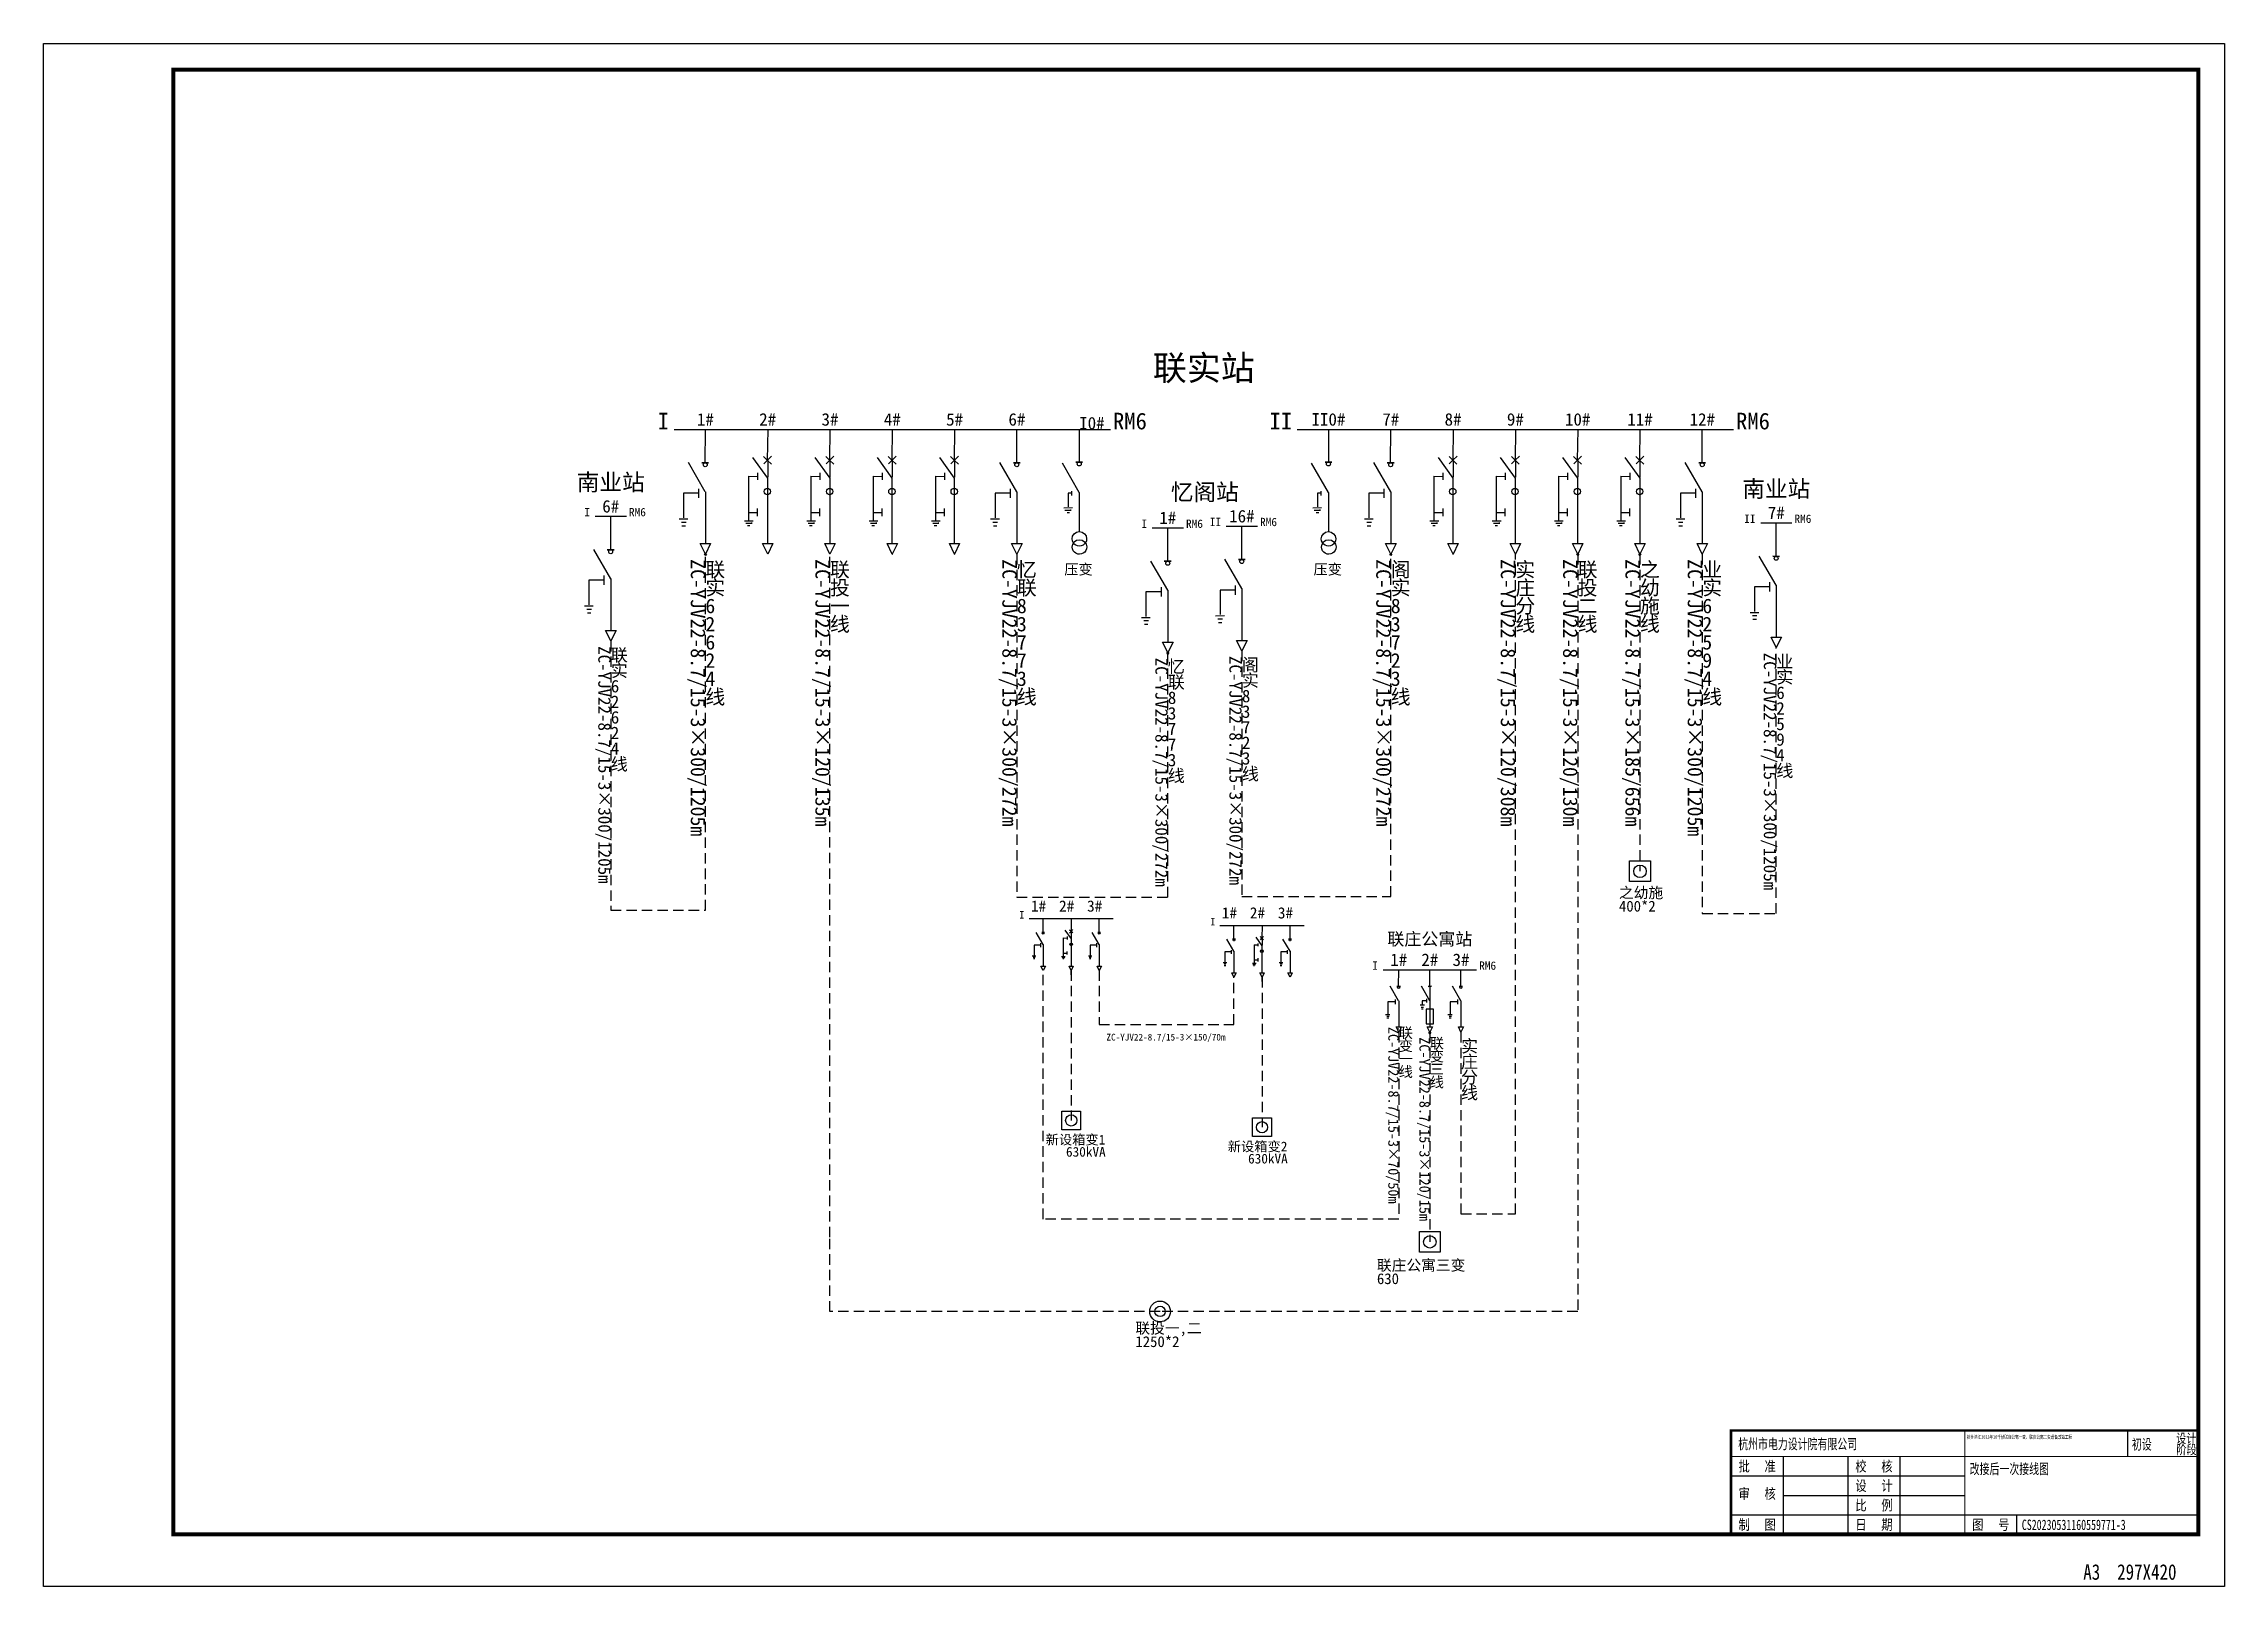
# Model space of a CAD drawing. Extents: x 1225 to 6895, y 909 to 1228.
# Drawn here: x 2485.1 to 2905.1, y 930.5 to 1227.5 of the extents above; entities that cross this region are included whole.
import ezdxf
from ezdxf.enums import TextEntityAlignment as Align

# ---------------------------------------------------------------- set-up
doc = ezdxf.new("R2010")
doc.units = 0
doc.linetypes.add('CUSTOM001', pattern=[3, 2, -1])
doc.layers.get('0').update_dxf_attribs({"linetype": 'CONTINUOUS'})
for name, color, linetype in [('19', 19, 'CONTINUOUS'), ('255', 255, 'CONTINUOUS'), ('7', 7, 'CONTINUOUS'), ('_____1', 7, 'CONTINUOUS'), ('GESOFTDRAWFRAMETITLELAYER', 3, 'CONTINUOUS'), ('OUT-TITLE', 2, 'CONTINUOUS'), ('PUB_TITLE', 252, 'CONTINUOUS')]:
    doc.layers.add(name, color=color, linetype=linetype)
doc.styles.add('___1', font='simfang.ttf', dxfattribs={"width": 0.8})
doc.styles.get("Standard").update_dxf_attribs({"font": ''})
doc.styles.get('STANDARD').set_extended_font_data('SimSun')

msp = doc.modelspace()

# ---------------------------------------------------------------- texts
at = {"layer": '19', "color": 0}
for s, height, p in [('联实站', 4.8, (2708.532, 1161.265)), ('1#', 2.4, (2612.532, 1153.265)), ('2#', 2.4, (2624.532, 1153.265)), ('3#', 2.4, (2636.532, 1153.265)), ('4#', 2.4, (2648.532, 1153.265)), ('5#', 2.4, (2660.532, 1153.265)), ('6#', 2.4, (2672.532, 1153.265)), ('II0#', 2.4, (2732.532, 1153.265)), ('7#', 2.4, (2744.532, 1153.265)), ('8#', 2.4, (2756.532, 1153.265)), ('9#', 2.4, (2768.532, 1153.265)), ('10#', 2.4, (2780.532, 1153.265)), ('11#', 2.4, (2792.532, 1153.265)), ('12#', 2.4, (2804.532, 1153.265)), ('南业站', 3.2, (2594.313, 1140.532)), ('忆阁站', 3.2, (2708.729, 1138.637)), ('南业站', 3.2, (2818.782, 1139.265)), ('6#', 2.4, (2594.313, 1136.532)), ('7#', 2.4, (2818.782, 1135.265)), ('1#', 2.4, (2701.597, 1134.305)), ('16#', 2.4, (2715.861, 1134.637)), ('联庄公寓站', 2.4, (2752.062, 1053.237)), ('联庄公寓站', 2.4, (2752.062, 1053.237)), ('联庄公寓站', 2.4, (2752.062, 1053.237)), ('联庄公寓站', 2.4, (2752.062, 1053.237)), ('联庄公寓站', 2.4, (2752.062, 1053.237)), ('1#', 2.4, (2746.062, 1049.237)), ('2#', 2.4, (2752.062, 1049.237)), ('3#', 2.4, (2758.062, 1049.237))]:
    msp.add_text(s, height=height, dxfattribs=at).set_placement(p, align=Align.BOTTOM_CENTER)
msp.add_text('I0#', height=2.4, dxfattribs=at).set_placement((2684.532, 1153.265))
for s, height, p in [('ZC-YJV22-8.7/15-3×300/1205m', 2.8, (2612.532, 1128.265)), ('ZC-YJV22-8.7/15-3×120/135m', 2.8, (2636.532, 1128.265)), ('ZC-YJV22-8.7/15-3×300/272m', 2.8, (2672.532, 1128.265)), ('ZC-YJV22-8.7/15-3×300/272m', 2.8, (2744.532, 1128.265)), ('ZC-YJV22-8.7/15-3×120/308m', 2.8, (2768.532, 1128.265)), ('ZC-YJV22-8.7/15-3×120/130m', 2.8, (2780.532, 1128.265)), ('ZC-YJV22-8.7/15-3×185/656m', 2.8, (2792.532, 1128.265)), ('ZC-YJV22-8.7/15-3×300/1205m', 2.8, (2804.532, 1128.265)), ('ZC-YJV22-8.7/15-3×300/1205m', 2.4, (2594.313, 1111.532)), ('ZC-YJV22-8.7/15-3×300/272m', 2.4, (2701.597, 1109.305)), ('ZC-YJV22-8.7/15-3×300/272m', 2.4, (2715.861, 1109.637)), ('ZC-YJV22-8.7/15-3×300/1205m', 2.4, (2818.782, 1110.265)), ('ZC-YJV22-8.7/15-3×70/50m', 2, (2746.062, 1038.237)), ('ZC-YJV22-8.7/15-3×120/15m', 2, (2752.062, 1036.237))]:
    msp.add_text(s, height=height, rotation=270, dxfattribs=at).set_placement(p, align=Align.TOP_LEFT)
for s, height, p in [('联', 2.8, (2612.532, 1127.682)), ('联', 2.8, (2636.532, 1127.682)), ('忆', 2.8, (2672.532, 1127.682)), ('阁', 2.8, (2744.532, 1127.682)), ('实', 2.8, (2768.532, 1127.682)), ('联', 2.8, (2780.532, 1127.682)), ('之', 2.8, (2792.532, 1127.682)), ('业', 2.8, (2804.532, 1127.682)), ('实', 2.8, (2612.532, 1124.182)), ('投', 2.8, (2636.532, 1124.182)), ('联', 2.8, (2672.532, 1124.182)), ('实', 2.8, (2744.532, 1124.182)), ('庄', 2.8, (2768.532, 1124.182)), ('投', 2.8, (2780.532, 1124.182)), ('幼', 2.8, (2792.532, 1124.182)), ('实', 2.8, (2804.532, 1124.182)), ('6', 2.8, (2612.532, 1120.682)), ('一', 2.8, (2636.532, 1120.682)), ('线', 2.8, (2636.532, 1117.182)), ('8', 2.8, (2672.532, 1120.682)), ('8', 2.8, (2744.532, 1120.682)), ('分', 2.8, (2768.532, 1120.682)), ('线', 2.8, (2768.532, 1117.182)), ('线', 2.8, (2780.532, 1117.182)), ('二', 2.8, (2780.532, 1120.682)), ('施', 2.8, (2792.532, 1120.682)), ('线', 2.8, (2792.532, 1117.182)), ('6', 2.8, (2804.532, 1120.682)), ('2', 2.8, (2612.532, 1117.182)), ('6', 2.8, (2612.532, 1113.682)), ('3', 2.8, (2672.532, 1117.182)), ('7', 2.8, (2672.532, 1113.682)), ('3', 2.8, (2744.532, 1117.182)), ('7', 2.8, (2744.532, 1113.682)), ('5', 2.8, (2804.532, 1113.682)), ('2', 2.8, (2804.532, 1117.182)), ('联', 2.4, (2594.313, 1111.032)), ('2', 2.8, (2612.532, 1110.182)), ('7', 2.8, (2672.532, 1110.182)), ('忆', 2.4, (2701.597, 1108.805)), ('阁', 2.4, (2715.861, 1109.137)), ('2', 2.8, (2744.532, 1110.182)), ('9', 2.8, (2804.532, 1110.182)), ('业', 2.4, (2818.782, 1109.765)), ('6', 2.4, (2594.313, 1105.032)), ('实', 2.4, (2594.313, 1108.032)), ('4', 2.8, (2612.532, 1106.682)), ('3', 2.8, (2672.532, 1106.682)), ('联', 2.4, (2701.597, 1105.805)), ('实', 2.4, (2715.861, 1106.137)), ('3', 2.8, (2744.532, 1106.682)), ('4', 2.8, (2804.532, 1106.682)), ('实', 2.4, (2818.782, 1106.765)), ('2', 2.4, (2594.313, 1102.032)), ('线', 2.8, (2612.532, 1103.182)), ('线', 2.8, (2672.532, 1103.182)), ('8', 2.4, (2701.597, 1102.805)), ('8', 2.4, (2715.861, 1103.137)), ('线', 2.8, (2744.532, 1103.182)), ('线', 2.8, (2804.532, 1103.182)), ('2', 2.4, (2818.782, 1100.765)), ('6', 2.4, (2818.782, 1103.765)), ('6', 2.4, (2594.313, 1099.032)), ('3', 2.4, (2701.597, 1099.805)), ('7', 2.4, (2701.597, 1096.805)), ('3', 2.4, (2715.861, 1100.137)), ('7', 2.4, (2715.861, 1097.137)), ('5', 2.4, (2818.782, 1097.765)), ('4', 2.4, (2594.313, 1093.032)), ('2', 2.4, (2594.313, 1096.032)), ('7', 2.4, (2701.597, 1093.805)), ('2', 2.4, (2715.861, 1094.137)), ('9', 2.4, (2818.782, 1094.765)), ('线', 2.4, (2594.313, 1090.032)), ('3', 2.4, (2701.597, 1090.805)), ('线', 2.4, (2701.597, 1087.805)), ('3', 2.4, (2715.861, 1091.137)), ('线', 2.4, (2715.861, 1088.137)), ('4', 2.4, (2818.782, 1091.765)), ('线', 2.4, (2818.782, 1088.765)), ('400*2', 2.08, (2788.487, 1062.512)), ('之幼施', 2.08, (2788.487, 1065.112)), ('联', 2, (2746.062, 1038.098)), ('变', 2, (2746.062, 1035.598)), ('联', 2, (2752.062, 1036.098)), ('变', 2, (2752.062, 1033.598)), ('实', 2.4, (2758.062, 1035.737)), ('一', 2, (2746.062, 1033.098)), ('线', 2, (2746.062, 1030.598)), ('三', 2, (2752.062, 1031.098)), ('庄', 2.4, (2758.062, 1032.737)), ('分', 2.4, (2758.062, 1029.737)), ('线', 2, (2752.062, 1028.598)), ('线', 2.4, (2758.062, 1026.737)), ('联庄公寓三变', 2.08, (2741.874, 993.396)), ('630', 2.08, (2741.874, 990.796)), ('联投一,二', 2.08, (2695.355, 981.282)), ('1250*2', 2.08, (2695.355, 978.682))]:
    msp.add_text(s, height=height, dxfattribs=at).set_placement(p, align=Align.TOP_LEFT)
at = {"layer": '19', "color": 1}
msp.add_text('ZC-YJV22-8.7/15-3×150/70m', height=1.296, rotation=360, dxfattribs=at).set_placement((2689.784, 1036.907), align=Align.TOP_LEFT)
at = {"layer": '7', "color": 0}
for s, height, p in [('I', 3.2, (2605.532, 1153.265)), ('II', 3.2, (2725.532, 1153.265)), ('I', 1.6, (2590.313, 1136.532)), ('I', 1.6, (2697.597, 1134.305)), ('II', 1.6, (2711.861, 1134.637)), ('II', 1.6, (2814.782, 1135.265)), ('I', 1.6, (2742.062, 1049.237))]:
    msp.add_text(s, height=height, dxfattribs=at).set_placement(p, align=Align.RIGHT)
for height, p in [(3.2, (2691.032, 1153.265)), (3.2, (2811.032, 1153.265)), (1.6, (2597.813, 1136.532)), (1.6, (2705.097, 1134.305)), (1.6, (2719.361, 1134.637)), (1.6, (2822.282, 1135.265)), (1.6, (2761.562, 1049.237))]:
    msp.add_text('RM6', height=height, dxfattribs=at).set_placement(p)
at = {"layer": '7', "color": 1}
for p in [(2673.993, 1059.081), (2710.737, 1057.766)]:
    msp.add_text('I', height=1.44, dxfattribs=at).set_placement(p, align=Align.RIGHT)
for s, p in [('1#', (2676.716, 1059.771)), ('2#', (2682.116, 1059.771)), ('3#', (2687.516, 1059.771)), ('1#', (2713.459, 1058.456)), ('2#', (2718.859, 1058.456)), ('3#', (2724.259, 1058.456))]:
    msp.add_text(s, height=2.16, dxfattribs=at).set_placement(p, align=Align.BOTTOM_CENTER)
for s, p in [('新设箱变1', (2678.073, 1017.463)), ('新设箱变2', (2713.139, 1016.148)), ('630kVA', (2681.989, 1015.123)), ('630kVA', (2717.055, 1013.808))]:
    msp.add_text(s, height=1.872, dxfattribs=at).set_placement(p, align=Align.TOP_LEFT)

# ---------------------------------------------------------------- blocks, each defined once
blk = doc.blocks.new('A3-420X297_____DWG')
at = {"layer": 'OUT-TITLE', "color": 5}
blk.add_lwpolyline([(0, 0), (0, 297), (420, 297), (420, 0)], close=True, dxfattribs=at)
at = {"layer": 'PUB_TITLE', "color": 4, "const_width": 0.8}
blk.add_lwpolyline([(25, 10), (25, 292), (415, 292), (415, 10)], close=True, dxfattribs=at)
at = {"layer": '_____1', "color": 1, "style": '___1', "width": 0.8}
blk.add_text('A3  297X420', height=3, dxfattribs=at).set_placement((392.82, 1.27))
blk = doc.blocks.new('____')
at = {"layer": 'GESOFTDRAWFRAMETITLELAYER', "color": 4}
for p, q in [((76.34, 20), (76.34, 15)), ((90, 0), (90, 20)), ((10, 15), (10, 0)), ((22.5, 15), (22.5, 0)), ((32.5, 15), (32.5, 0)), ((0, 11.25), (45, 11.25)), ((10, 7.5), (45, 7.5)), ((0, 3.75), (90, 3.75)), ((0, 0), (90, 0)), ((55, 0), (55, 3.75))]:
    blk.add_line(p, q, dxfattribs=at)
at = {"layer": 'GESOFTDRAWFRAMETITLELAYER', "const_width": 0.5}
blk.add_lwpolyline([(0, 0), (0, 20), (90, 20)], dxfattribs=at)
at = {"layer": 'GESOFTDRAWFRAMETITLELAYER', "color": 4, "const_width": 0.2}
for points in [[(45, 20), (45, 0)], [(0, 15), (90, 15)]]:
    blk.add_lwpolyline(points, dxfattribs=at)
at = {"width": 0.7, "flags": 1}
for tag, p in [('设计单位', (1.36, 16.41)), ('设计阶段', (77.18, 16.35)), ('比例', (33, 4.6)), ('日期', (33, 0.85)), ('图号', (55.99, 0.85))]:
    blk.add_attdef(tag, p, '', height=2, dxfattribs=at)
for tag, p in [('工程名称_001', (45.47, 19.23)), ('图纸名称_001', (46.15, 13.98))]:
    blk.add_attdef(tag, text='', height=2, dxfattribs=at).set_placement(p, align=Align.TOP_LEFT)
at = {"flags": 1}
for tag, p in [('审批', (11.15, 11.92)), ('校核', (33.11, 11.91)), ('审核', (11.08, 8.1))]:
    blk.add_attdef(tag, p, '', height=2.5, dxfattribs=at)
at = {"layer": 'GESOFTDRAWFRAMETITLELAYER', "color": 3, "width": 0.8}
for s, height, oblique, p in [('设计', 1.8, 1, (87.65, 18.49)), ('阶段', 1.8, 1, (87.69, 16.34)), ('批', 2, 0.8, (2.5, 13.12)), ('准', 2, 0.8, (7.5, 13.12)), ('校', 2, 0.8, (25, 13.12)), ('核', 2, 1, (30, 13.12)), ('审', 2, 0.8, (2.5, 7.85)), ('核', 2, 0.8, (7.5, 7.85)), ('设', 2, 0.8, (25, 9.38)), ('计', 2, 0.8, (30, 9.38)), ('比', 2, 0.8, (25, 5.62)), ('例', 2, 0.8, (30, 5.62)), ('制', 2, 0.8, (2.5, 1.88)), ('图', 2, 0.8, (7.5, 1.88)), ('日', 2, 0.8, (25, 1.88)), ('期', 2, 0.8, (30, 1.88)), ('图', 2, 1, (47.5, 1.88)), ('号', 2, 1, (52.5, 1.88))]:
    blk.add_text(s, height=height, dxfattribs=dict(at, oblique=oblique)).set_placement(p, align=Align.MIDDLE_CENTER)
blk = doc.blocks.new('EE53AD81A6FA4DA8932F9A3039')
for name, p in [('A3-420X297_____DWG', (0, -297)), ('____', (325, -287))]:
    blk.add_blockref(name, p)
at = {"width": 0.7}
for tag, p in [('设计单位', (326.36, -270.59)), ('设计阶段', (402.18, -270.65)), ('比例', (358, -282.4)), ('日期', (358, -286.15)), ('图号', (380.99, -286.15))]:
    blk.add_attdef(tag, p, '', height=2, dxfattribs=at)
for tag, p in [('工程名称_001', (370.47, -267.77)), ('图纸名称_001', (371.15, -273.02))]:
    blk.add_attdef(tag, text='', height=2, dxfattribs=at).set_placement(p, align=Align.TOP_LEFT)
for tag, p in [('审批', (336.15, -275.08)), ('校核', (358.11, -275.09)), ('审核', (336.08, -278.9))]:
    blk.add_attdef(tag, p, '', height=2.5)
blk = doc.blocks.new('XTT_HV_SWITCH_CABINET_L_30')
at = {"color": 0, "linetype": 'BYBLOCK'}
for p, q in [((0, 6000), (-33, 3049)), ((-1448, 3288), (-29, 1288)), ((0, 3000), (0, 1403)), ((-1842, 1497), (-990, 1475)), ((-1842, 1497), (-1842, -2792)), ((-29, 1288), (-29, -5000)), ((-1852, -1995), (-1000, -2000)), ((-1000, -1626), (-1000, -2365)), ((-2222, -2792), (-1382, -2792)), ((-1957, -3264), (-1717, -3264))]:
    blk.add_line(p, q, dxfattribs=at)
for points in [[(-388, 3404), (-33, 3049), (364, 2653)], [(-370, 2668), (-11, 3027), (383, 3421)], [(-977, 1826), (-977, 1485), (-977, 1156)], [(-2102, -3032), (-1582, -3032), (-1502, -3032), (-1582, -3032)]]:
    blk.add_lwpolyline(points, dxfattribs=at)
blk.add_lwpolyline([(-500, -5000), (487, -5000), (0, -6000), (-500, -5000)], close=True, dxfattribs=at)
blk.add_circle((-32, 12), 310, dxfattribs=at)
blk = doc.blocks.new('XTT_HV_CABLE_JOINT_LOCATIO')
at = {"color": 0, "linetype": 'BYBLOCK'}
blk.add_lwpolyline([(0, 2400), (-2560, -2600), (2920, -2600), (0, 2400)], close=True, dxfattribs=at)
blk = doc.blocks.new('XTT_HV_SWITCH_CABINET_L_26')
at = {"color": 0, "linetype": 'BYBLOCK'}
for p, q in [((-9, 2780), (0, 6000)), ((-6, -5), (-1636, 2808)), ((-653, 289), (-653, -600)), ((0, 0), (0, -5000)), ((-2528, -2622), (-1688, -2616)), ((-2302, -2931), (-1859, -2931)), ((-2256, -3281), (-1919, -3281))]:
    blk.add_line(p, q, dxfattribs=at)
for points in [[(-336, 2781), (318, 2779), (-336, 2781)], [(-507, -5000), (509, -5000), (0, -6000), (-507, -5000)]]:
    blk.add_lwpolyline(points, close=True, dxfattribs=at)
blk.add_lwpolyline([(-653, -156), (-2105, -155), (-2105, -2520)], dxfattribs=at)
at = {"color": 0}
blk.add_circle((-9, 2590), 189, dxfattribs=at)
blk = doc.blocks.new('XTT_HV_SWITCH_CABINET_L_16')
at = {"color": 0, "linetype": 'BYBLOCK'}
for p, q in [((-9, 2780), (0, 6000)), ((-6, -5), (-1636, 2808)), ((-653, 289), (-653, -600)), ((0, 0), (0, -5000)), ((-2528, -2622), (-1688, -2616)), ((-2302, -2931), (-1859, -2931)), ((-2256, -3281), (-1919, -3281))]:
    blk.add_line(p, q, dxfattribs=at)
for points in [[(-336, 2781), (318, 2779), (-336, 2781)], [(-507, -5000), (509, -5000), (0, -6000), (-507, -5000)]]:
    blk.add_lwpolyline(points, close=True, dxfattribs=at)
blk.add_lwpolyline([(-653, -156), (-2105, -155), (-2105, -2520)], dxfattribs=at)
at = {"color": 0}
blk.add_circle((-9, 2590), 189, dxfattribs=at)
blk = doc.blocks.new('XTT_HV_SWITCH_CABINET_L_23')
at = {"color": 0, "linetype": 'BYBLOCK'}
for p, q in [((-9, 2780), (0, 6000)), ((-6, -5), (-1636, 2808)), ((-618, 380), (-618, -324)), ((0, 2817), (0, 0)), ((0, 0), (0, -5000)), ((-1884, -778), (-1043, -778)), ((-1693, -1199), (-1232, -1199)), ((-1597, -1524), (-1310, -1524))]:
    blk.add_line(p, q, dxfattribs=at)
blk.add_lwpolyline([(-677, 0), (-1476, 0), (-1476, -778)], dxfattribs=at)
for points in [[(-312, 2801), (342, 2806), (-312, 2801)], [(-711, -1561), (-711, -4438), (728, -4438), (728, -1561), (-711, -1561)], [(-507, -5000), (509, -5000), (0, -6000), (-507, -5000)]]:
    blk.add_lwpolyline(points, close=True, dxfattribs=at)
blk = doc.blocks.new('XTT_TRANS_SET_LOCATION_17')
at = {"color": 0, "linetype": 'BYBLOCK'}
for radius in [100000, 50000]:
    blk.add_circle((0, 0), radius, dxfattribs=at)
blk = doc.blocks.new('XTT_HV_CABLE_JOINT_LOCATI0')
at = {"color": 0, "linetype": 'BYBLOCK'}
blk.add_lwpolyline([(-200000, 0), (200000, 0), (0, -300000), (-200000, 0)], close=True, dxfattribs=at)
blk = doc.blocks.new('XTT_TRANS_SET_LOCATION_16')
at = {"color": 0, "linetype": 'BYBLOCK'}
blk.add_lwpolyline([(-100000, 100000), (100000, 100000), (100000, -100000), (-100000, -100000), (-100000, 100000)], close=True, dxfattribs=at)
blk.add_circle((0, 0), 60000, dxfattribs=at)
blk = doc.blocks.new('XTT_HV_CABLE_JOINT_LOCATI1')
at = {"color": 0, "linetype": 'BYBLOCK'}
blk.add_lwpolyline([(-200000, 0), (200000, 0), (0, -300000), (-200000, 0)], close=True, dxfattribs=at)
blk = doc.blocks.new('XTT_TRANS_SET_LOCATION_15')
at = {"color": 0, "linetype": 'BYBLOCK'}
blk.add_lwpolyline([(-100000, 100000), (100000, 100000), (100000, -100000), (-100000, -100000), (-100000, 100000)], close=True, dxfattribs=at)
blk.add_circle((0, 0), 60000, dxfattribs=at)
blk = doc.blocks.new('XTT_HV_SWITCH_CABINET_L_15')
at = {"color": 0, "linetype": 'BYBLOCK'}
for p, q in [((0, 6000), (0, 2857)), ((-3, -75), (-1616, 2748)), ((-696, -375), (-697, 65)), ((-1494, -1537), (-654, -1535)), ((-1173, -2016), (-933, -2016)), ((-2, -61), (5, -3861))]:
    blk.add_line(p, q, dxfattribs=at)
blk.add_lwpolyline([(-327, 2859), (327, 2857), (-327, 2859)], close=True, dxfattribs=at)
for points in [[(-1374, -1776), (-854, -1775), (-774, -1775), (-854, -1775)], [(-697, -135), (-1057, -136), (-1054, -1458)]]:
    blk.add_lwpolyline(points, dxfattribs=at)
for points in [[(714, -4533, -1), (-686, -4552, -1), (714, -4533)], [(732, -5308, -1), (-668, -5327, -1), (732, -5308)]]:
    blk.add_lwpolyline(points, format="xyb", close=True, dxfattribs=at)
at = {"color": 0}
blk.add_circle((0, 2668), 189, dxfattribs=at)
at = {"color": 0, "linetype": 'BYBLOCK'}
blk.add_text('压变', height=1000, dxfattribs=at).set_placement((-1432, -7970))

# ---------------------------------------------------------------- linework, layer by layer
at = {"layer": '7', "color": 0}
for points in [[(2606.532, 1153.265), (2612.532, 1153.265), (2612.532, 1153.265), (2624.532, 1153.265), (2624.532, 1153.265), (2636.532, 1153.265), (2636.532, 1153.265), (2648.532, 1153.265), (2648.532, 1153.265), (2660.532, 1153.265), (2660.532, 1153.265), (2672.532, 1153.265), (2672.532, 1153.265), (2684.532, 1153.265), (2684.532, 1153.265), (2690.532, 1153.265)], [(2726.532, 1153.265), (2732.532, 1153.265), (2732.532, 1153.265), (2744.532, 1153.265), (2744.532, 1153.265), (2756.532, 1153.265), (2756.532, 1153.265), (2768.532, 1153.265), (2768.532, 1153.265), (2780.532, 1153.265), (2780.532, 1153.265), (2792.532, 1153.265), (2792.532, 1153.265), (2804.532, 1153.265), (2804.532, 1153.265), (2810.532, 1153.265)], [(2591.313, 1136.532), (2594.313, 1136.532), (2594.313, 1136.532), (2597.313, 1136.532)], [(2698.597, 1134.305), (2701.597, 1134.305), (2701.597, 1134.305), (2704.597, 1134.305)], [(2712.861, 1134.637), (2715.861, 1134.637), (2715.861, 1134.637), (2718.861, 1134.637)], [(2815.782, 1135.265), (2818.782, 1135.265), (2818.782, 1135.265), (2821.782, 1135.265)], [(2743.062, 1049.237), (2746.062, 1049.237), (2746.062, 1049.237), (2752.062, 1049.237), (2752.062, 1049.237), (2758.062, 1049.237), (2758.062, 1049.237), (2761.062, 1049.237)]]:
    msp.add_lwpolyline(points, dxfattribs=at)
at = {"layer": '7', "color": 0, "linetype": 'CUSTOM001'}
for points in [[(2594.313, 1112.532), (2594.313, 1112.522), (2594.313, 1112.522), (2594.313, 1060.698), (2612.532, 1060.698), (2612.532, 1129.255), (2612.532, 1129.255), (2612.532, 1129.265)], [(2700.108, 983.451), (2636.532, 983.451), (2636.532, 997.743), (2636.532, 1129.255), (2636.532, 1129.255), (2636.532, 1129.265)], [(2672.532, 1129.265), (2672.532, 1129.255), (2672.532, 1129.255), (2672.532, 1063.216), (2701.597, 1063.216), (2701.597, 1110.295), (2701.597, 1110.295), (2701.597, 1110.305)], [(2780.532, 1129.265), (2780.532, 1129.255), (2780.532, 1129.255), (2780.532, 1021.884), (2780.532, 997.743), (2780.532, 983.451), (2700.108, 983.451)], [(2715.861, 1110.637), (2715.861, 1110.627), (2715.861, 1110.627), (2715.861, 1063.324), (2744.532, 1063.324), (2744.532, 1129.255), (2744.532, 1129.255), (2744.532, 1129.265)], [(2758.062, 1037.237), (2758.062, 1037.227), (2758.062, 1037.227), (2758.062, 1002.237), (2768.532, 1002.237), (2768.532, 1129.255), (2768.532, 1129.255), (2768.532, 1129.265)], [(2792.532, 1129.265), (2792.532, 1129.255), (2792.532, 1129.255), (2792.532, 1068.192)], [(2804.532, 1129.265), (2804.532, 1129.255), (2804.532, 1129.255), (2804.532, 1060.071), (2818.782, 1060.071), (2818.782, 1111.255), (2818.782, 1111.255), (2818.782, 1111.265)], [(2746.062, 1037.237), (2746.062, 1001.248), (2677.593, 1001.248), (2677.593, 1049.118)], [(2752.062, 1037.237), (2752.062, 1037.227), (2752.062, 1037.227), (2752.062, 996.838)]]:
    msp.add_lwpolyline(points, dxfattribs=at)
at = {"layer": '7', "color": 1}
for points in [[(2674.893, 1059.081), (2677.593, 1059.081), (2677.593, 1059.081), (2682.993, 1059.081), (2682.993, 1059.081), (2688.393, 1059.081), (2688.393, 1059.081), (2691.093, 1059.081)], [(2711.637, 1057.766), (2714.337, 1057.766), (2714.337, 1057.766), (2719.737, 1057.766), (2719.737, 1057.766), (2725.137, 1057.766), (2725.137, 1057.766), (2727.837, 1057.766)]]:
    msp.add_lwpolyline(points, dxfattribs=at)
at = {"layer": '7', "color": 1, "linetype": 'CUSTOM001'}
for points in [[(2682.993, 1048.281), (2682.994, 1049.118), (2682.994, 1049.118), (2682.993, 1020.228)], [(2688.393, 1049.118), (2688.393, 1038.705), (2714.337, 1038.705), (2714.337, 1038.705), (2714.337, 1047.803)], [(2719.737, 1046.966), (2719.737, 1047.803), (2719.737, 1047.803), (2719.737, 1018.913)]]:
    msp.add_lwpolyline(points, dxfattribs=at)

# ---------------------------------------------------------------- block references
ref = msp.add_blockref('EE53AD81A6FA4DA8932F9A3039', (2485.084, 1227.526))
ref.add_attrib('图纸名称_001', '改接后一次接线图', (2856.027, 952.147), dxfattribs={"height": 2, "width": 0.7})
ref.add_attrib('图号', 'CS20230531160559771-3', (2866.074, 941.377), dxfattribs={"height": 2, "width": 0.7})
ref.add_attrib('设计单位', '杭州市电力设计院有限公司', (2811.447, 956.94), dxfattribs={"height": 2, "width": 0.7})
ref.add_attrib('设计阶段', '初设', (2887.267, 956.876), dxfattribs={"height": 2, "width": 0.7})
ref.add_attrib('工程名称_001', '杭州滨江2023年10千伏联庄公寓一变、联庄公寓二变设备改造工程', (2855.52, 958.929), dxfattribs={"height": 0.7, "width": 0.7})
at = {"layer": '255', "color": 0}
for name, p, xscale, yscale in [('XTT_HV_SWITCH_CABINET_L_16', (2612.532, 1141.265), 0.002, 0.002), ('XTT_HV_SWITCH_CABINET_L_16', (2672.532, 1141.265), 0.002, 0.002), ('XTT_HV_SWITCH_CABINET_L_15', (2684.532, 1141.265), 0.002, 0.002), ('XTT_HV_SWITCH_CABINET_L_15', (2732.532, 1141.265), 0.002, 0.002), ('XTT_HV_SWITCH_CABINET_L_16', (2744.532, 1141.265), 0.002, 0.002), ('XTT_HV_SWITCH_CABINET_L_16', (2804.532, 1141.265), 0.002, 0.002), ('XTT_HV_SWITCH_CABINET_L_16', (2594.313, 1124.532), 0.002, 0.002), ('XTT_HV_SWITCH_CABINET_L_16', (2701.597, 1122.305), 0.002, 0.002), ('XTT_HV_SWITCH_CABINET_L_16', (2715.861, 1122.637), 0.002, 0.002), ('XTT_HV_SWITCH_CABINET_L_16', (2818.782, 1123.265), 0.002, 0.002), ('XTT_HV_SWITCH_CABINET_L_26', (2746.062, 1043.237), 0.001, 0.001), ('XTT_HV_SWITCH_CABINET_L_23', (2752.062, 1043.237), 0.001, 0.001), ('XTT_HV_SWITCH_CABINET_L_26', (2758.062, 1043.237), 0.001, 0.001)]:
    msp.add_blockref(name, p, dxfattribs=dict(at, xscale=xscale, yscale=yscale))
at = {"layer": '255', "color": 1, "xscale": 0.0008302694417296, "yscale": 0.0008302694417296, "zscale": 0.8302694400000002}
for p in [(2677.593, 1054.1), (2688.393, 1054.1), (2714.337, 1052.785), (2725.137, 1052.785)]:
    msp.add_blockref('XTT_HV_SWITCH_CABINET_L_26', p, dxfattribs=at)
at = {"layer": '7', "color": 0}
for name, p, xscale, yscale in [('XTT_HV_SWITCH_CABINET_L_30', (2624.532, 1141.265), 0.002, 0.002), ('XTT_HV_SWITCH_CABINET_L_30', (2636.532, 1141.265), 0.002, 0.002), ('XTT_HV_SWITCH_CABINET_L_30', (2648.532, 1141.265), 0.002, 0.002), ('XTT_HV_SWITCH_CABINET_L_30', (2660.532, 1141.265), 0.002, 0.002), ('XTT_HV_SWITCH_CABINET_L_30', (2756.532, 1141.265), 0.002, 0.002), ('XTT_HV_SWITCH_CABINET_L_30', (2768.532, 1141.265), 0.002, 0.002), ('XTT_HV_SWITCH_CABINET_L_30', (2780.532, 1141.265), 0.002, 0.002), ('XTT_HV_SWITCH_CABINET_L_30', (2792.532, 1141.265), 0.002, 0.002), ('XTT_HV_CABLE_JOINT_LOCATI0', (2612.532, 1129.255), 1e-06, 1e-06), ('XTT_HV_CABLE_JOINT_LOCATIO', (2660.532, 1129.255), 1e-05, 1e-05), ('XTT_HV_CABLE_JOINT_LOCATI0', (2744.532, 1129.255), 1e-06, 1e-06), ('XTT_HV_CABLE_JOINT_LOCATIO', (2756.532, 1129.255), 1e-05, 1e-05), ('XTT_HV_CABLE_JOINT_LOCATI0', (2780.532, 1129.255), 1e-06, 1e-06), ('XTT_HV_CABLE_JOINT_LOCATI0', (2792.532, 1129.255), 1e-06, 1e-06), ('XTT_HV_CABLE_JOINT_LOCATI0', (2701.597, 1110.295), 1e-06, 1e-06), ('XTT_TRANS_SET_LOCATION_15', (2792.532, 1068.192), 2e-05, 2e-05), ('XTT_HV_CABLE_JOINT_LOCATI1', (2752.062, 1037.227), 1e-06, 1e-06), ('XTT_TRANS_SET_LOCATION_16', (2752.062, 996.838), 2e-05, 2e-05), ('XTT_TRANS_SET_LOCATION_17', (2700.108, 983.451), 2e-05, 2e-05)]:
    msp.add_blockref(name, p, dxfattribs=dict(at, xscale=xscale, yscale=yscale))
at = {"layer": '7', "color": 0, "xscale": 1e-05, "yscale": 1e-05, "rotation": 269.999997}
msp.add_blockref('XTT_HV_CABLE_JOINT_LOCATIO', (2648.532, 1129.255), dxfattribs=at)
at = {"layer": '7', "color": 1}
for name, p, xscale, yscale, zscale in [('XTT_HV_SWITCH_CABINET_L_30', (2682.994, 1054.108), 0.0008316, 0.0008316, 0.4158000000000002), ('XTT_HV_SWITCH_CABINET_L_30', (2719.737, 1052.793), 0.0008316, 0.0008316, 0.4158000000000002), ('XTT_TRANS_SET_LOCATION_16', (2682.993, 1020.228), 1.8e-05, 1.8e-05, 0.9), ('XTT_TRANS_SET_LOCATION_16', (2719.737, 1018.913), 1.8e-05, 1.8e-05, 0.9)]:
    msp.add_blockref(name, p, dxfattribs=dict(at, xscale=xscale, yscale=yscale, zscale=zscale))

msp.set_redraw_order([(e.dxf.handle, doc.entitydb.next_handle()) for e in msp.query("TEXT MTEXT ATTDEF DIMENSION ARC_DIMENSION")])  # texts and dimensions are drawn at this point

doc.saveas('drawing.dxf')
